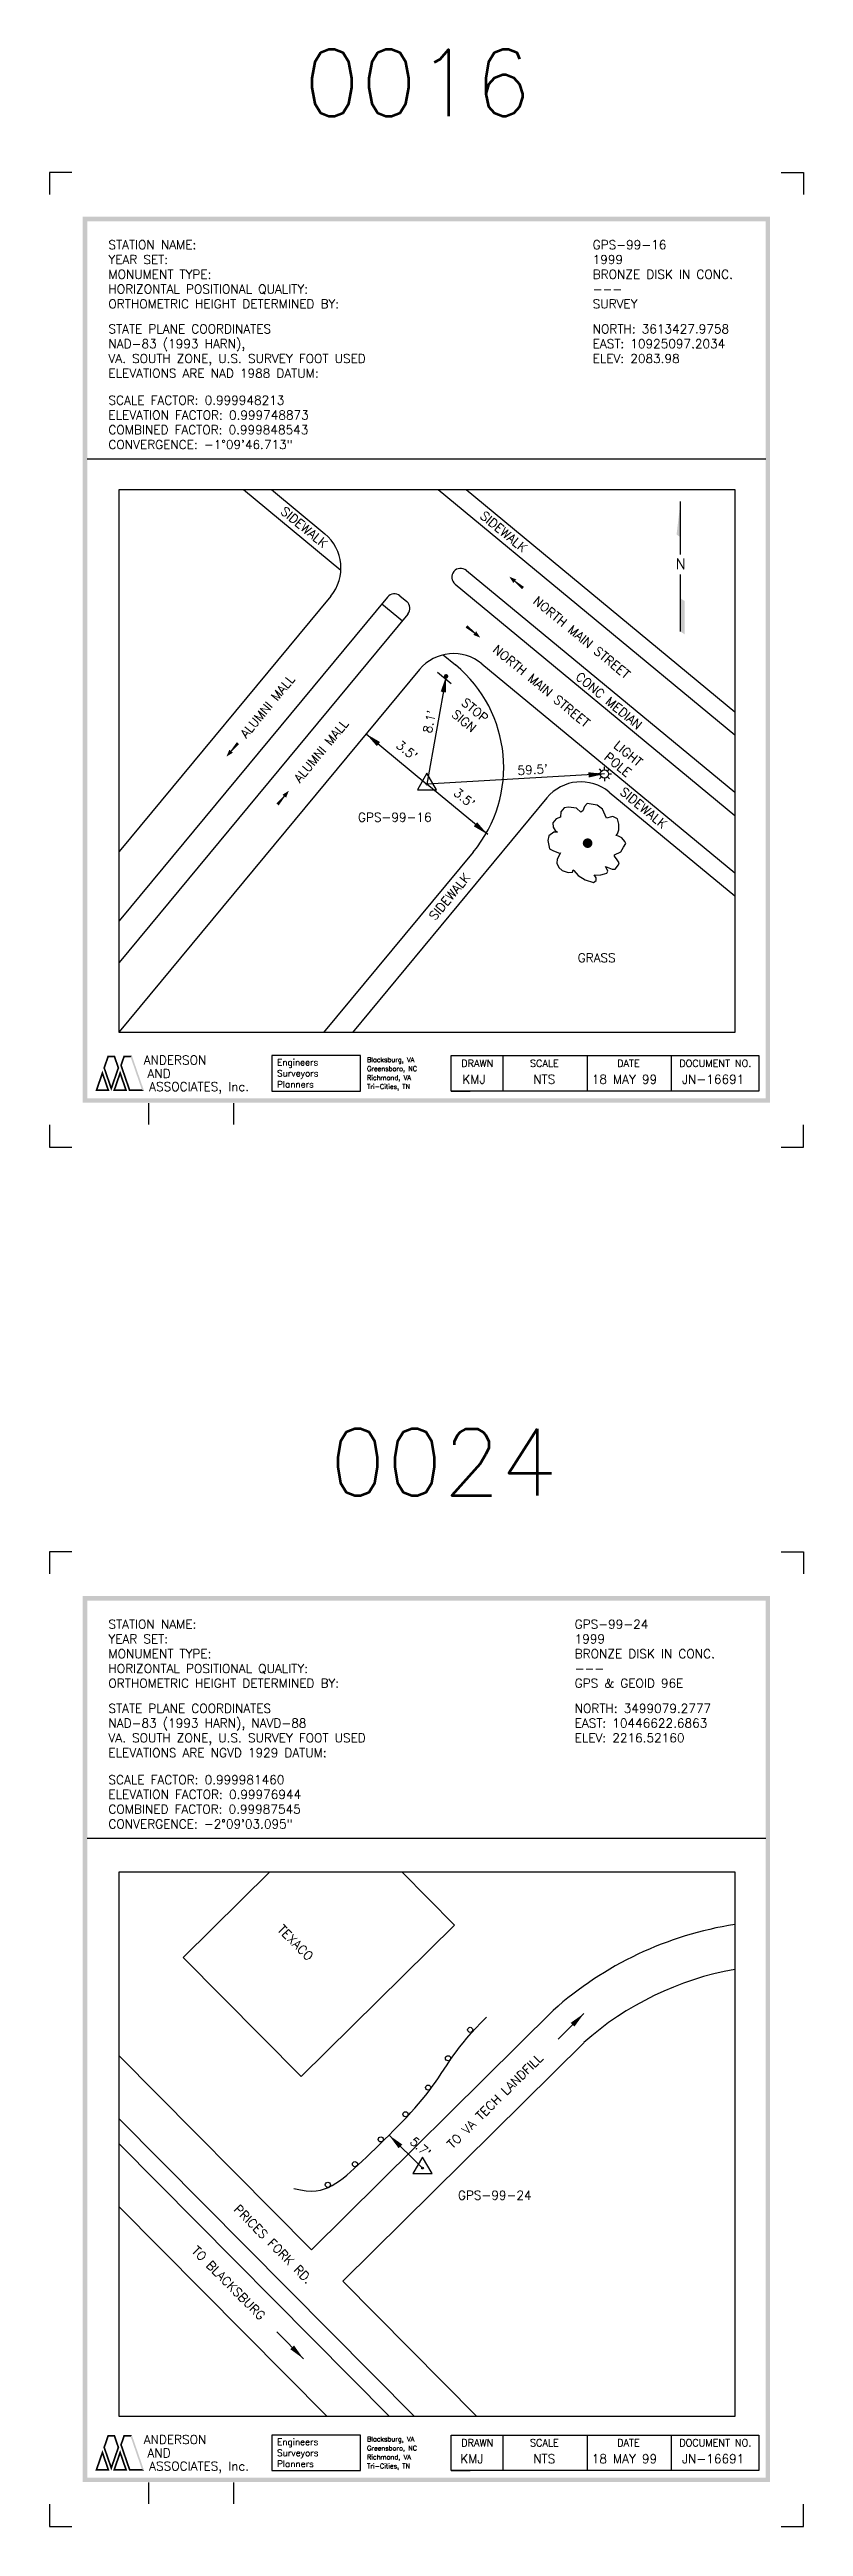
# Model space of a CAD drawing. Extents: x 8 to 108, y -27 to 17.
# Drawn here: x 99.91 to 108.41, y -26.92 to 1.04 of the extents above; entities that cross this region are included whole.
import ezdxf
from ezdxf.enums import TextEntityAlignment as Align

# ---------------------------------------------------------------- set-up
doc = ezdxf.new("R2010")
doc.units = 0
doc.header["$LTSCALE"] = 0.5
doc.header["$MEASUREMENT"] = 0
doc.linetypes.add('CENTER2', pattern=[1.125, 0.75, -0.125, 0.125, -0.125])
doc.layers.get('0').update_dxf_attribs({"linetype": 'CONTINUOUS'})
for name, color, linetype in [('BLDG', 2, 'CONTINUOUS'), ('DWGINFO', 7, 'CONTINUOUS'), ('MISC', 7, 'CONTINUOUS'), ('MON', 6, 'CONTINUOUS'), ('N-ARROW', 7, 'CONTINUOUS'), ('ROAD', 1, 'CONTINUOUS'), ('SHT1', 1, 'CONTINUOUS'), ('SHT7', 7, 'CONTINUOUS'), ('SHTTRIM', 7, 'CONTINUOUS'), ('TXT1', 1, 'CONTINUOUS'), ('TXT2', 2, 'CONTINUOUS'), ('TXT7', 7, 'CONTINUOUS'), ('UTIL', 7, 'CONTINUOUS')]:
    doc.layers.add(name, color=color, linetype=linetype)
doc.styles.add('SHT', font='romans.shx')
doc.styles.get("Standard").update_dxf_attribs({"font": 'ROMANS'})
doc.dimstyles.get("Standard").update_dxf_attribs({"dimtxt": 0.18, "dimasz": 0.18, "dimexe": 0.18, "dimexo": 0.0625, "dimgap": 0.09, "dimtad": 0, "dimtih": 1, "dimtoh": 1, "dimdec": 4, "dimzin": 0, "dimtxsty": 'STANDARD', "dimcen": 0.09, "dimazin": 3, "dimtfac": 1, "dimtdec": 4, "dimtofl": 0, "dimtmove": 0, "dimatfit": 3, "dimtolj": 1, "dimtzin": 0})

msp = doc.modelspace()

# ---------------------------------------------------------------- texts
at = {"layer": 'MON', "linetype": 'CONTINUOUS'}
for s, rotation, p in [("8.1'", 77.9131, (104.219, -6.686)), ("3.5'", 320.3793, (103.811, -6.831)), ("59.5'", 3.3114, (105.192, -7.151)), ("3.5'", 320.3793, (104.459, -7.368)), ("5.7'", 317.6598, (103.967, -22.587))]:
    msp.add_text(s, height=0.1, rotation=rotation, dxfattribs=at).set_placement(p)
at = {"layer": 'MON'}
for s, p in [('GPS-99-16', (103.39, -7.679)), ('GPS-99-24', (104.517, -23.231))]:
    msp.add_text(s, height=0.1, dxfattribs=at).set_placement(p)
at = {"layer": 'MON', "linetype": 'CONTINUOUS', "insert": (104.079, -7.256), "char_height": 0.18, "attachment_point": 6}
msp.add_mtext('\\A1;', dxfattribs=at)
at = {"layer": 'SHT1', "style": 'SHT'}
for s, p in [('ANDERSON', (100.974, -10.419)), (' AND', (100.949, -10.571)), ('  ASSOCIATES, Inc.', (100.899, -10.719)), ('ANDERSON', (100.974, -25.988)), (' AND', (100.949, -26.139)), ('  ASSOCIATES, Inc.', (100.899, -26.288))]:
    msp.add_text(s, height=0.1, dxfattribs=at).set_placement(p)
at = {"layer": 'SHT7', "color": 7, "style": 'SHT'}
for s, p in [('Blacksburg, VA', (103.493, -10.392)), ('Greensboro, NC', (103.493, -10.493)), ('Richmond, VA', (103.493, -10.594)), ('Tri-Cities, TN', (103.493, -10.695)), ('Blacksburg, VA', (103.493, -25.96)), ('Tri-Cities, TN', (103.493, -26.264)), ('Greensboro, NC', (103.493, -26.062)), ('Richmond, VA', (103.493, -26.163))]:
    msp.add_text(s, height=0.05369, dxfattribs=at).set_placement(p)
at = {"layer": 'SHT7', "style": 'SHT'}
for s, p in [('Surveyors', (102.479, -10.555)), ('Engineers', (102.479, -10.431)), ('Planners', (102.479, -10.679)), ('Engineers', (102.479, -26)), ('Surveyors', (102.479, -26.124)), ('Planners', (102.479, -26.248))]:
    msp.add_text(s, height=0.072, dxfattribs=at).set_placement(p)
for s, p in [('DRAWN', (104.736, -10.446)), ('SCALE', (105.493, -10.446)), ('DATE', (106.44, -10.446)), ('DOCUMENT NO.', (107.419, -10.446)), ('DRAWN', (104.736, -26.015)), ('SCALE', (105.493, -26.015)), ('DATE', (106.44, -26.015)), ('DOCUMENT NO.', (107.419, -26.015))]:
    msp.add_text(s, height=0.08, dxfattribs=at).set_placement(p, align=Align.CENTER)
at = {"layer": 'TXT1'}
for s, p in [('STATION NAME:', (100.577, -1.217)), ('GPS-99-16', (106.037, -1.217)), ('YEAR SET:', (100.577, -1.384)), ('1999', (106.037, -1.384)), ('MONUMENT TYPE:', (100.577, -1.551)), ('HORIZONTAL POSITIONAL QUALITY:', (100.577, -1.717)), ('BRONZE DISK IN CONC.', (106.037, -1.551)), ('---', (106.037, -1.717)), ('ORTHOMETRIC HEIGHT DETERMINED BY:', (100.577, -1.884)), ('SURVEY', (106.037, -1.884)), ('STATE PLANE COORDINATES', (100.577, -2.167)), ('NAD-83 (1993 HARN), ', (100.577, -2.334)), ('NORTH: 3613427.9758', (106.037, -2.167)), ('EAST: 10925097.2034', (106.037, -2.334)), ('VA. SOUTH ZONE, U.S. SURVEY FOOT USED', (100.577, -2.501)), ('ELEV: 2083.98', (106.037, -2.501)), ('ELEVATIONS ARE NAD 1988 DATUM:', (100.577, -2.667)), ('SCALE FACTOR: 0.999948213', (100.577, -2.972)), ('ELEVATION FACTOR: 0.999748873', (100.577, -3.139)), ('COMBINED FACTOR: 0.999848543', (100.577, -3.305)), ('CONVERGENCE: -1%%d09\'46.713"', (100.577, -3.472)), ('KMJ', (104.568, -10.636)), ('NTS', (105.367, -10.636)), ('18 MAY 99', (106.027, -10.636)), ('JN-16691', (107.044, -10.636)), ('STATION NAME:', (100.577, -16.786)), ('GPS-99-24', (105.834, -16.786)), ('YEAR SET:', (100.577, -16.952)), ('MONUMENT TYPE:', (100.577, -17.119)), ('BRONZE DISK IN CONC.', (105.834, -17.119)), ('1999', (105.834, -16.952)), ('HORIZONTAL POSITIONAL QUALITY:', (100.577, -17.286)), ('---', (105.834, -17.286)), ('ORTHOMETRIC HEIGHT DETERMINED BY:', (100.577, -17.452)), ('GPS & GEOID 96E', (105.834, -17.452)), ('STATE PLANE COORDINATES', (100.577, -17.736)), ('NAD-83 (1993 HARN), NAVD-88', (100.577, -17.902)), ('NORTH: 3499079.2777', (105.834, -17.736)), ('EAST: 10446622.6863', (105.834, -17.902)), ('VA. SOUTH ZONE, U.S. SURVEY FOOT USED', (100.577, -18.069)), ('ELEVATIONS ARE NGVD 1929 DATUM:', (100.577, -18.236)), ('ELEV: 2216.52160', (105.834, -18.069)), ('SCALE FACTOR: 0.999981460', (100.577, -18.541)), ('ELEVATION FACTOR: 0.99976944', (100.577, -18.707)), ('COMBINED FACTOR: 0.99987545', (100.577, -18.874)), ('CONVERGENCE: -2%%d09\'03.095"', (100.577, -19.041)), ('KMJ', (104.544, -26.205)), ('NTS', (105.367, -26.205)), ('18 MAY 99', (106.027, -26.205)), ('JN-16691', (107.044, -26.205))]:
    msp.add_text(s, height=0.1, dxfattribs=at).set_placement(p)
at = {"layer": 'TXT1', "linetype": 'CONTINUOUS'}
for s, rotation, p in [('TO VA TECH LANDFILL', 44.7411, (104.456, -22.663)), ('TO BLACKSBURG', 314.7411, (101.509, -23.816))]:
    msp.add_text(s, height=0.1, rotation=rotation, dxfattribs=at).set_placement(p)
at = {"layer": 'TXT2'}
for s, p in [('0016', (102.774, 0.286)), ('0024', (103.066, -15.282))]:
    msp.add_text(s, height=0.75, dxfattribs=at).set_placement(p)
at = {"layer": 'TXT2', "linetype": 'CONTINUOUS'}
for s, rotation, p in [('NORTH MAIN STREET', 320.3793, (105.356, -5.204)), ('NORTH MAIN STREET', 320.3793, (104.902, -5.752)), ('ALUMNI MALL', 50.3793, (102.132, -6.744)), ('ALUMNI MALL', 50.3793, (102.737, -7.246)), ('TEXACO', 314.7411, (102.476, -20.19)), ('PRICES FORK RD.', 314.7411, (101.982, -23.347))]:
    msp.add_text(s, height=0.1, rotation=rotation, dxfattribs=at).set_placement(p)
at = {"layer": 'TXT7', "linetype": 'CONTINUOUS'}
for s, rotation, p in [('SIDEWALK', 320.3793, (102.509, -4.192)), ('SIDEWALK', 320.3793, (104.758, -4.242)), ('CONC MEDIAN', 320.3793, (105.836, -6.059)), ('SIGN', 320.3793, (104.438, -6.483)), ('STOP', 320.3793, (104.547, -6.351)), ('POLE', 320.3793, (106.159, -6.965)), ('LIGHT', 320.3793, (106.268, -6.834)), ('SIDEWALK', 320.3793, (106.334, -7.358)), ('SIDEWALK', 50.3793, (104.26, -8.8))]:
    msp.add_text(s, height=0.1, rotation=rotation, dxfattribs=at).set_placement(p)
msp.add_text('GRASS', height=0.1, dxfattribs=at).set_placement((105.868, -9.265))

# ---------------------------------------------------------------- blocks, each defined once
blk = doc.blocks.new('NEWLOGOSOLID', base_point=(1, 1))
for points in [[(1, 1), (1.066356, 1.0475), (1.2, 1.580842), (1.2, 1.435632)], [(1.2, 1.580842), (1.2, 1.435632), (1.4, 1), (1.333644, 1.0475)], [(1.225, 1.653447), (1.275, 1.653447), (1.344328, 2), (1.377972, 1.9525)], [(1.45, 1), (1.45, 1.145211), (1.225, 1.653447), (1.275, 1.653447)], [(1.344328, 2), (1.377972, 1.9525), (1.555672, 2), (1.522028, 1.9525)], [(1.675, 1.653447), (1.625, 1.653447), (1.45, 1), (1.45, 1.145211)], [(1.5, 1), (1.566356, 1.0475), (1.7, 1.580842), (1.7, 1.435632)], [(1.555672, 2), (1.522028, 1.9525), (1.675, 1.653447), (1.625, 1.653447)], [(1.7, 1.726053), (1.75, 1.726053), (1.794328, 2), (1.827972, 1.9525)], [(1.95, 1), (1.983644, 1.0475), (1.7, 1.726053), (1.75, 1.726053)], [(1.7, 1.580842), (1.7, 1.435632), (1.9, 1), (1.833644, 1.0475)], [(1.794328, 2), (1.827972, 1.9525), (2.030672, 2), (1.997028, 1.9525)], [(2.030672, 2), (1.997028, 1.9525), (2.375, 1), (2.308644, 1.0475)], [(1.4, 1), (1.333644, 1.0475), (1, 1), (1.066356, 1.0475)], [(1.9, 1), (1.833644, 1.0475), (1.5, 1), (1.566356, 1.0475)], [(2.375, 1), (2.308644, 1.0475), (1.95, 1), (1.983644, 1.0475)]]:
    blk.add_solid(points)
blk = doc.blocks.new('DWGINFO')
for p, q in [((2.602, 1.704), (2.602, 2.004)), ((3.802, 1.704), (3.802, 2.004))]:
    blk.add_line(p, q)
at = {"flags": 2}
blk.add_attdef('DWGNAME', text='', height=0.1, dxfattribs=at).set_placement((2.502, 1.804), align=Align.RIGHT)
blk.add_attdef('DWGEDITDATE', text='', height=0.1, dxfattribs=at).set_placement((3.202, 1.804), align=Align.CENTER)
blk.add_attdef('DWGBY', (3.902, 1.804), '', height=0.1, dxfattribs=at)
blk = doc.blocks.new('SP-HORIZ')
blk.add_lwpolyline([(0, 0.062), (-0.054, -0.031), (0.054, -0.031)], close=True)
at = {"const_width": 0.005}
blk.add_lwpolyline([(-0.002, 0, 1), (0.002, 0, 1)], format="xyb", close=True, dxfattribs=at)
blk.add_circle((0, 0), 0.005)
blk = doc.blocks.new('SP-SIGN')
blk.add_line((-0.1, 0.02903), (0.1, 0.02903))
at = {"const_width": 0.025}
blk.add_lwpolyline([(-0.0125, 0, 1), (0.0125, 0, 1)], format="xyb", close=True, dxfattribs=at)
blk = doc.blocks.new('N-ARROW')
for p, q in [((0, 0.14), (0, 0.94)), ((0, -1.02), (0, -0.16))]:
    blk.add_line(p, q)
for points in [[(0, 0.4), (-0.06, 0.44), (0, 0.94)], [(0, -1.02), (0.06, -1.06), (0, -0.52), (0.06, -0.56)]]:
    blk.add_solid(points)
blk.add_text('N', height=0.16).set_placement((0, 0), align=Align.MIDDLE)
blk = doc.blocks.new('SP-LIGHT')
for p, q in [((-0.046875, 0), (-0.08, 0)), ((-0.033308, 0.033308), (-0.056731, 0.056731)), ((0, 0.047105), (0, 0.08023)), ((0.033146, 0.033146), (0.056569, 0.056569)), ((0.046875, 0), (0.08, 0)), ((-0.033146, -0.033146), (-0.056569, -0.056569)), ((0, -0.046875), (0, -0.08)), ((0.033146, -0.033146), (0.056569, -0.056569))]:
    blk.add_line(p, q)
blk.add_circle((0, 0), 0.046875)
blk = doc.blocks.new('SP-DIR')
for points in [[(-0.2, 0.016), (-0.08, 0.007), (-0.2, -0.017), (-0.08, -0.007)], [(-0.08, 0.026), (0, 0), (-0.08, -0.026)]]:
    blk.add_solid(points)

# ---------------------------------------------------------------- linework, layer by layer
at = {"color": 4}
msp.add_lwpolyline([(106.194, -7.639), (106.147, -7.538), (106.089, -7.491), (105.974, -7.473), (105.944, -7.509), (105.927, -7.557), (105.905, -7.57), (105.854, -7.527), (105.766, -7.516), (105.717, -7.522), (105.679, -7.568), (105.675, -7.626), (105.675, -7.626), (105.625, -7.647), (105.587, -7.693), (105.59, -7.741), (105.615, -7.777), (105.64, -7.798), (105.599, -7.795), (105.541, -7.84), (105.53, -7.892), (105.55, -7.986), (105.596, -8.008), (105.662, -8.033), (105.676, -8.029), (105.636, -8.103), (105.632, -8.147), (105.656, -8.197), (105.694, -8.229), (105.761, -8.253), (105.809, -8.247), (105.818, -8.223), (105.824, -8.228), (105.874, -8.285), (105.952, -8.335), (106.046, -8.366), (106.075, -8.343), (106.077, -8.314), (106.053, -8.279), (106.059, -8.284), (106.128, -8.279), (106.17, -8.268), (106.198, -8.26), (106.207, -8.236), (106.195, -8.211), (106.183, -8.186), (106.256, -8.216), (106.291, -8.213), (106.329, -8.167), (106.337, -8.144), (106.313, -8.108), (106.282, -8.067), (106.283, -8.053), (106.354, -8.019), (106.386, -7.968), (106.41, -7.926), (106.398, -7.901), (106.367, -7.86), (106.328, -7.842), (106.301, -7.836), (106.301, -7.836), (106.316, -7.817), (106.333, -7.77), (106.332, -7.707), (106.316, -7.647), (106.264, -7.619), (106.25, -7.623)], close=True, dxfattribs=at)
at = {"color": 4, "const_width": 0.0541}
msp.add_lwpolyline([(105.959, -7.904, 1), (106.001, -7.938, 1)], format="xyb", close=True, dxfattribs=at)
at = {"layer": 'BLDG', "linetype": 'CONTINUOUS'}
msp.add_lwpolyline([(102.395, -19.532), (101.42, -20.498), (102.752, -21.842), (104.478, -20.131), (103.884, -19.532)], dxfattribs=at)
at = {"layer": 'MISC', "linetype": 'CONTINUOUS'}
for p, q in [((102.101, -3.931), (103.197, -4.838)), ((104.61, -3.931), (107.639, -6.438)), ((103.66, -5.221), (103.891, -5.412)), ((104.353, -5.795), (104.491, -5.909)), ((105.52, -7.41), (103.328, -10.059)), ((106.224, -7.344), (107.639, -8.515)), ((104.69, -8.021), (103.003, -10.059))]:
    msp.add_line(p, q, dxfattribs=at)
msp.add_lwpolyline([(102.669, -23.104), (102.741, -23.121), (102.805, -23.131), (102.864, -23.134), (102.918, -23.132), (102.968, -23.123), (103.015, -23.11), (103.059, -23.092), (103.101, -23.071), (103.142, -23.046), (103.183, -23.018), (103.224, -22.988), (103.265, -22.954), (103.307, -22.918), (103.349, -22.88), (103.393, -22.839), (103.439, -22.796), (103.487, -22.75), (103.536, -22.703), (103.587, -22.654), (103.638, -22.604), (103.69, -22.553), (103.742, -22.502), (103.793, -22.45), (103.843, -22.399), (103.892, -22.348), (103.94, -22.298), (103.986, -22.248), (104.031, -22.198), (104.074, -22.149), (104.116, -22.1), (104.155, -22.051), (104.193, -22.002), (104.229, -21.953), (104.264, -21.904), (104.297, -21.855), (104.33, -21.806), (104.362, -21.757), (104.395, -21.708), (104.428, -21.659), (104.462, -21.61), (104.498, -21.561), (104.535, -21.511), (104.575, -21.46), (104.619, -21.408), (104.666, -21.353), (104.718, -21.295), (104.776, -21.235), (104.839, -21.17)], dxfattribs=at)
for centre in [(104.656, -21.314), (104.406, -21.635), (104.182, -21.966), (103.927, -22.267), (103.648, -22.551), (103.357, -22.83), (103.051, -23.063)]:
    msp.add_circle(centre, 0.0288, dxfattribs=at)
for centre, radius, start, end in [((103.534, -7.065), 1.5, 320.3793, 50.3793), ((105.905, -7.729), 0.5, 50.3793, 140.3793)]:
    msp.add_arc(centre, radius, start, end, dxfattribs=at)
at = {"layer": 'ROAD', "linetype": 'CONTINUOUS'}
for p, q in [((102.415, -3.931), (103.017, -4.429)), ((104.296, -3.931), (107.639, -6.698)), ((104.485, -4.996), (107.639, -7.607)), ((104.613, -4.842), (107.639, -7.347)), ((103.083, -5.133), (100.698, -8.014)), ((103.723, -5.144), (100.698, -8.798)), ((103.864, -5.131), (103.941, -5.194)), ((103.954, -5.335), (100.698, -9.268)), ((104.085, -5.962), (100.698, -10.052)), ((104.789, -5.896), (107.639, -8.256)), ((105.593, -21.094), (102.867, -23.796)), ((105.936, -21.459), (103.219, -24.151)), ((100.698, -21.607), (102.867, -23.796)), ((100.698, -22.317), (104.028, -25.677)), ((100.698, -22.601), (103.746, -25.677)), ((100.698, -23.312), (103.043, -25.677)), ((103.219, -24.151), (104.732, -25.677))]:
    msp.add_line(p, q, dxfattribs=at)
for points in [[(100.698, -3.931), (107.639, -3.931), (107.639, -10.059), (100.698, -10.059)], [(100.698, -19.532), (107.639, -19.532), (107.639, -25.677), (100.698, -25.677)]]:
    msp.add_lwpolyline(points, close=True, dxfattribs=at)
for centre, radius, start, end in [((102.698, -4.814), 0.5, 320.3793, 50.3793), ((103.8, -5.208), 0.1, 50.3793, 140.3793), ((103.877, -5.271), 0.1, 320.3793, 50.3793), ((104.47, -6.281), 0.5, 50.3793, 140.3793), ((108.248, -24.058), 3.979, 98.7962, 131.8498), ((108.248, -24.058), 3.479, 100.0728, 131.649)]:
    msp.add_arc(centre, radius, start, end, dxfattribs=at)
at = {"layer": 'SHT1'}
for p, q in [((105.029, -10.719), (105.029, -10.319)), ((105.979, -10.719), (105.979, -10.319)), ((106.926, -10.719), (106.926, -10.319)), ((105.029, -26.288), (105.029, -25.888)), ((105.979, -26.288), (105.979, -25.888)), ((106.926, -26.288), (106.926, -25.888))]:
    msp.add_line(p, q, dxfattribs=at)
for points in [[(102.419, -10.719), (103.418, -10.719), (103.418, -10.319), (102.419, -10.319), (102.419, -10.719)], [(104.442, -10.319), (104.442, -10.319), (104.613, -10.319)], [(104.442, -10.719), (104.655, -10.719)], [(102.419, -26.288), (103.418, -26.288), (103.418, -25.888), (102.419, -25.888), (102.419, -26.288)], [(104.442, -25.888), (104.442, -25.888), (104.613, -25.888)], [(104.442, -25.888), (104.442, -25.888), (104.613, -25.888)], [(104.442, -26.288), (104.655, -26.288)]]:
    msp.add_lwpolyline(points, dxfattribs=at)
for points in [[(104.442, -10.319), (107.911, -10.319), (107.911, -10.719), (104.442, -10.719)], [(104.442, -25.888), (107.911, -25.888), (107.911, -26.288), (104.442, -26.288)]]:
    msp.add_lwpolyline(points, close=True, dxfattribs=at)
for points in [[(100.288, -0.851), (108.038, -0.851), (100.288, -0.901), (108.038, -0.901)], [(100.288, -0.901), (100.338, -0.901), (100.288, -10.801), (100.338, -10.801)], [(107.988, -0.901), (108.038, -0.901), (107.988, -10.801), (108.038, -10.801)], [(100.288, -10.801), (108.038, -10.801), (100.288, -10.851), (108.038, -10.851)], [(100.288, -16.419), (108.038, -16.419), (100.288, -16.469), (108.038, -16.469)], [(100.288, -16.469), (100.338, -16.469), (100.288, -26.369), (100.338, -26.369)], [(107.988, -16.469), (108.038, -16.469), (107.988, -26.369), (108.038, -26.369)], [(100.288, -26.369), (108.038, -26.369), (100.288, -26.419), (108.038, -26.419)]]:
    msp.add_solid(points, dxfattribs=at)
at = {"layer": 'SHTTRIM'}
for p, q in [((99.913, -0.351), (99.913, -0.601)), ((100.163, -0.351), (99.913, -0.351)), ((108.163, -0.351), (108.413, -0.351)), ((108.413, -0.351), (108.413, -0.601)), ((99.913, -15.919), (99.913, -16.169)), ((100.163, -15.919), (99.913, -15.919)), ((108.163, -15.919), (108.413, -15.919)), ((108.413, -15.919), (108.413, -16.169))]:
    msp.add_line(p, q, dxfattribs=at)
for points in [[(99.913, -11.101), (99.913, -11.351), (100.163, -11.351)], [(108.163, -11.351), (108.413, -11.351), (108.413, -11.101)], [(99.913, -26.669), (99.913, -26.919), (100.163, -26.919)], [(108.163, -26.919), (108.413, -26.919), (108.413, -26.669)]]:
    msp.add_lwpolyline(points, dxfattribs=at)
at = {"layer": 'TXT1'}
for p, q in [((100.338, -3.583), (107.988, -3.583)), ((100.338, -19.151), (107.988, -19.151))]:
    msp.add_line(p, q, dxfattribs=at)
at = {"layer": 'TXT1', "linetype": 'CONTINUOUS'}
msp.add_line((104.472, -4.855), (104.472, -4.855), dxfattribs=at)
for start, end in [(140.3793, 230.3793), (50.3793, 140.3793)]:
    msp.add_arc((104.549, -4.919), 0.1, start, end, dxfattribs=at)

# ---------------------------------------------------------------- block references
at = {"layer": 'DWGINFO', "xscale": 0.8, "yscale": 0.8, "zscale": 0.8}
for p in [(98.95, -12.459), (98.95, -28.028)]:
    msp.add_blockref('DWGINFO', p, dxfattribs=at)
at = {"layer": 'MISC', "linetype": 'CONTINUOUS', "rotation": 140.3793463385868}
msp.add_blockref('SP-SIGN', (104.384, -6.038), dxfattribs=at)
at = {"layer": 'MON', "linetype": 'CONTINUOUS', "xscale": 2, "yscale": 2, "zscale": 2, "rotation": 0.3793463385868545}
msp.add_blockref('SP-HORIZ', (104.169, -7.256), dxfattribs=at)
at = {"layer": 'MON', "linetype": 'CONTINUOUS', "xscale": 2, "yscale": 2, "zscale": 2}
msp.add_blockref('SP-HORIZ', (104.119, -22.874), dxfattribs=at)
at = {"layer": 'N-ARROW', "linetype": 'CENTER2', "xscale": 0.75, "yscale": 0.75, "zscale": 0.75}
msp.add_blockref('N-ARROW', (107.028, -4.768), dxfattribs=at)
at = {"layer": 'SHT1', "xscale": 0.4, "yscale": 0.4, "zscale": 0.4}
for p in [(100.429, -10.719), (100.429, -26.288)]:
    msp.add_blockref('NEWLOGOSOLID', p, dxfattribs=at)
at = {"layer": 'TXT7', "linetype": 'CONTINUOUS'}
for p, rotation in [((105.098, -4.914), 140.2169499697339), ((104.769, -5.601), 320.5654434432176), ((101.908, -6.944), 229.482316256101), ((102.611, -7.329), 50.63377541557867)]:
    msp.add_blockref('SP-DIR', p, dxfattribs=dict(at, rotation=rotation))
at = {"layer": 'UTIL', "linetype": 'CONTINUOUS'}
msp.add_blockref('SP-LIGHT', (106.17, -7.14), dxfattribs=at)

msp.set_redraw_order([(e.dxf.handle, doc.entitydb.next_handle()) for e in msp.query("TEXT MTEXT ATTDEF DIMENSION ARC_DIMENSION")])  # texts and dimensions are drawn at this point

# ---------------------------------------------------------------- leaders
at = {"layer": 'MON', "linetype": 'CONTINUOUS'}
for points in [[(104.384, -6.038), (104.169, -7.256)], [(103.483, -6.688), (104.169, -7.256)], [(106.17, -7.14), (104.169, -7.256)], [(104.854, -7.823), (104.169, -7.256)], [(103.741, -22.503), (104.119, -22.874)]]:
    msp.add_leader(points, dimstyle='STANDARD', dxfattribs=at)
at = {"layer": 'TXT1', "linetype": 'CONTINUOUS'}
for points in [[(105.939, -21.129), (105.647, -21.418)], [(102.776, -25.026), (102.475, -24.723)]]:
    msp.add_leader(points, dimstyle='STANDARD', dxfattribs=at)

doc.saveas('drawing.dxf')
